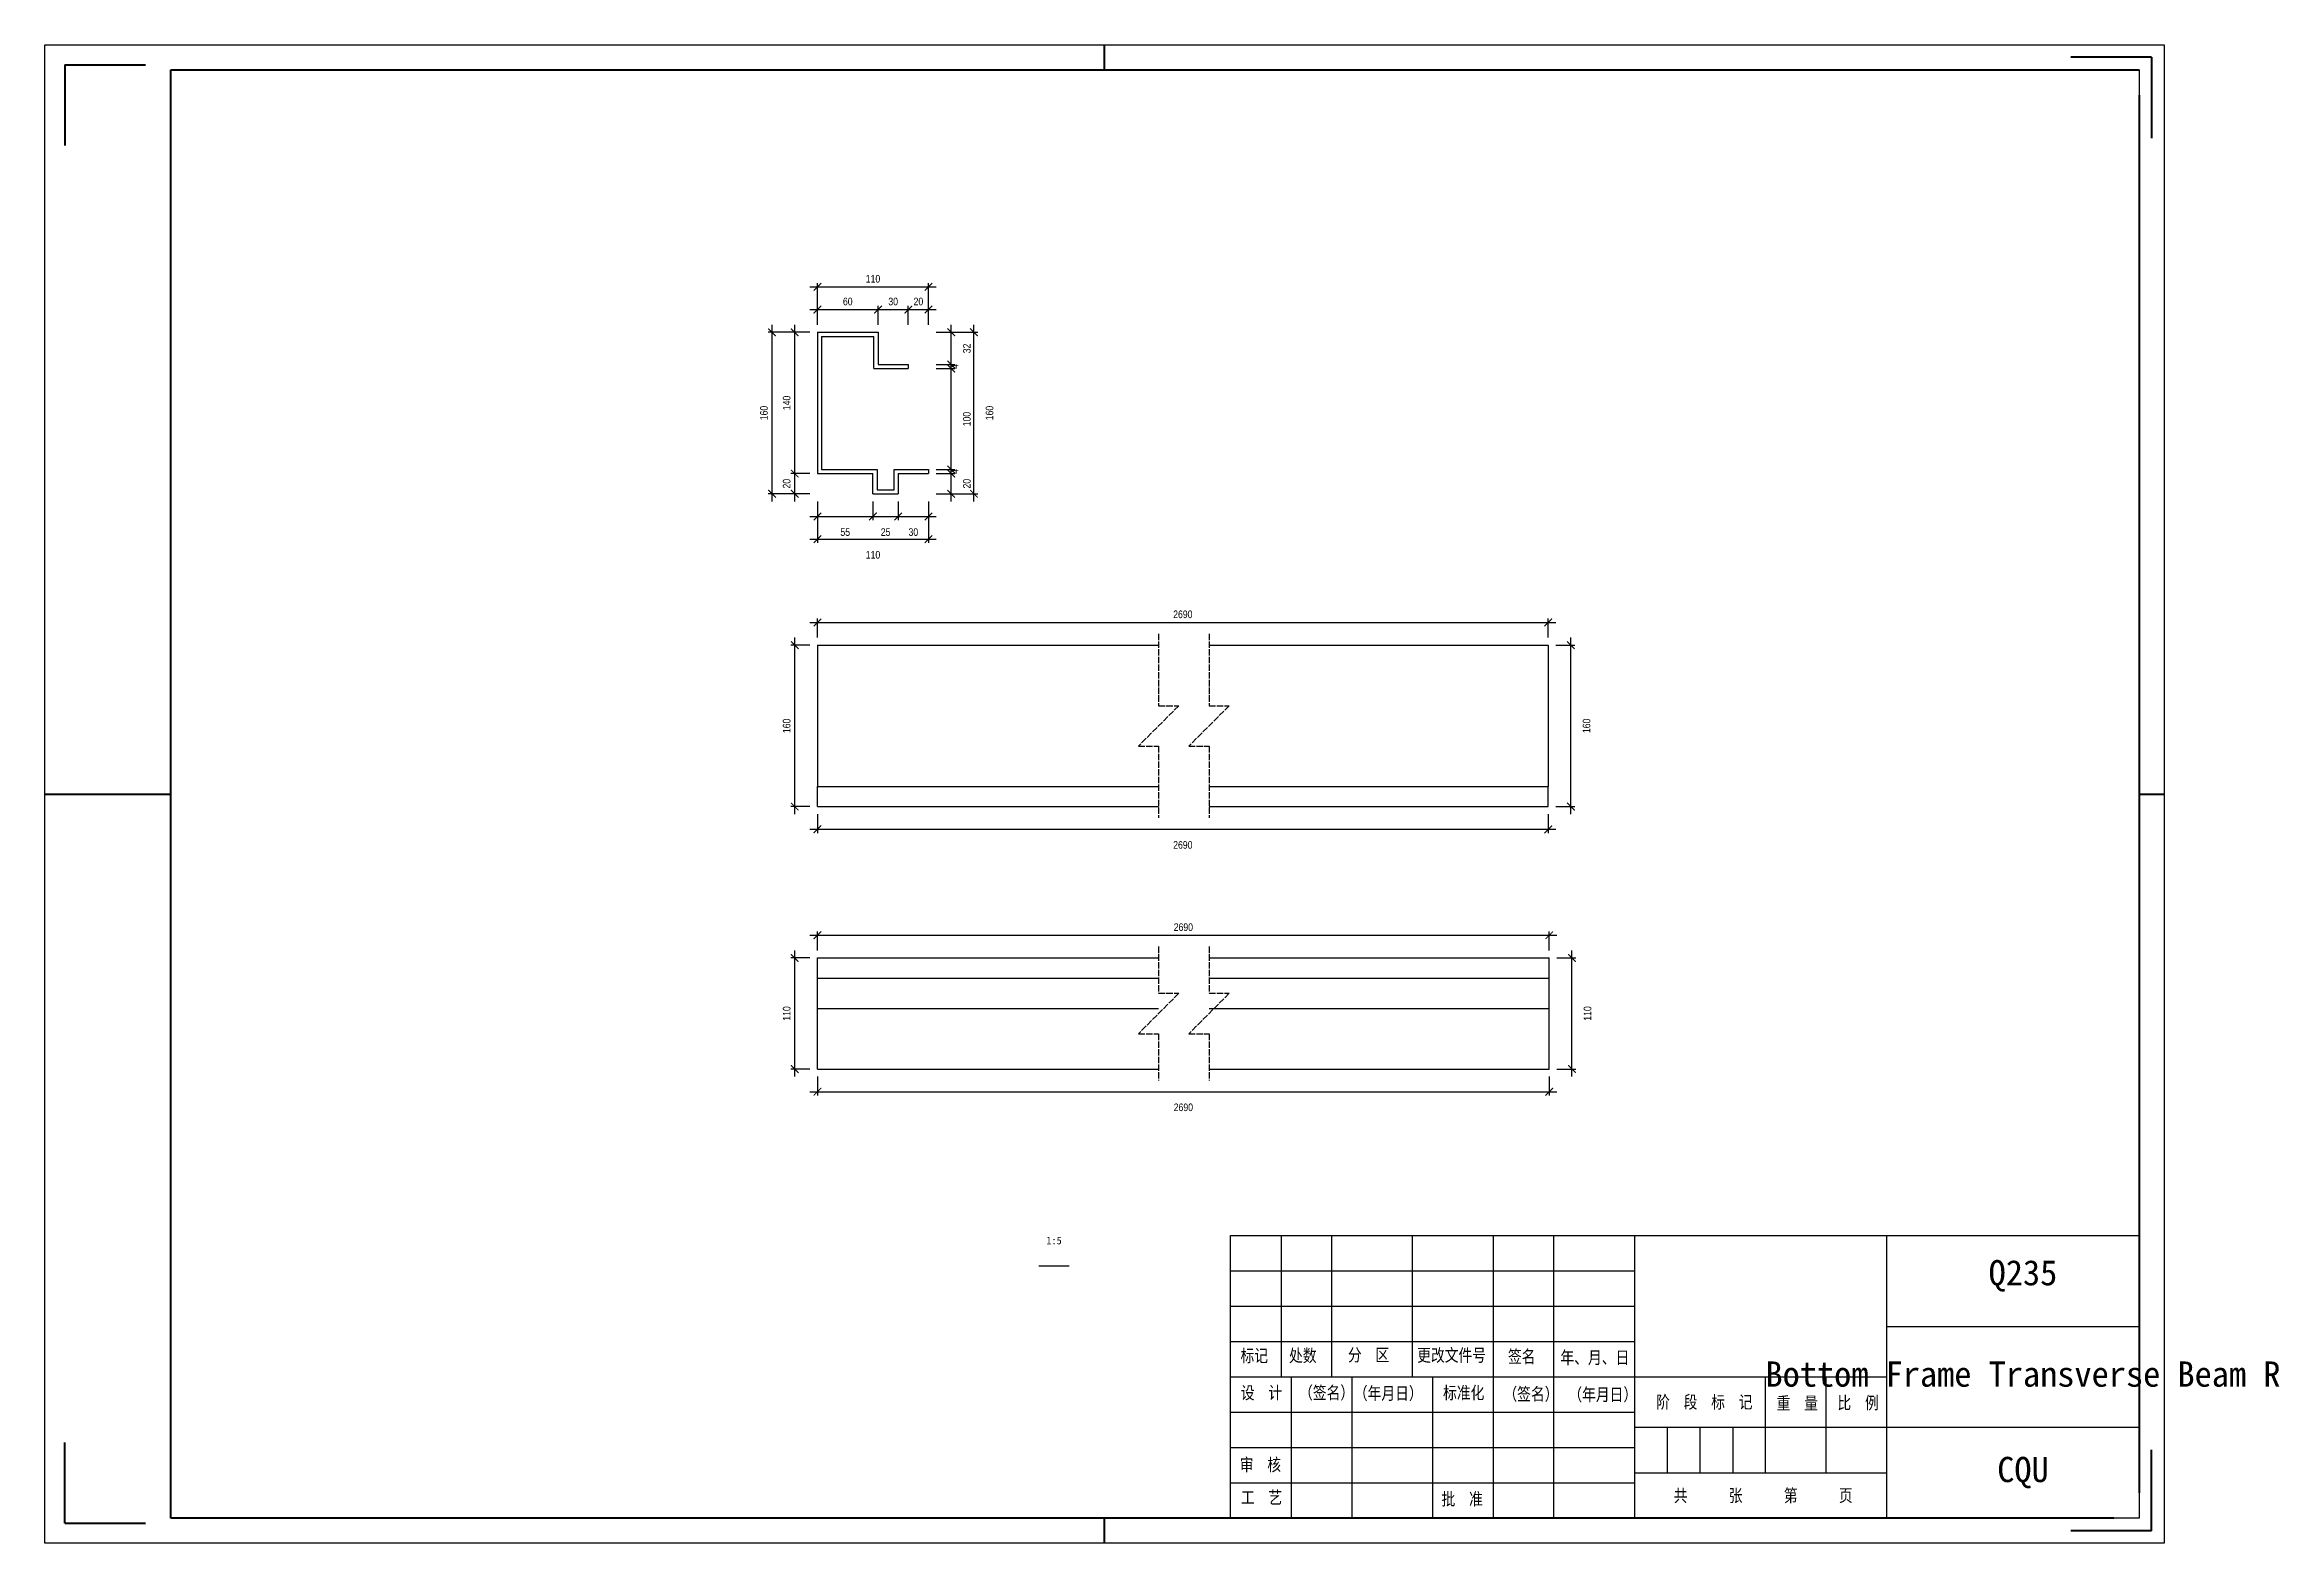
# Model space of a CAD drawing. Header units: millimetres. Extents: x 0 to 1925, y 0 to 4345.
# Drawn here: x 980 to 1422.8, y 734 to 1031 of the extents above; entities that cross this region are included whole.
import ezdxf

# ---------------------------------------------------------------- set-up
doc = ezdxf.new("R2010")
doc.units = ezdxf.units.MM
doc.linetypes.add('DASHED', pattern=[1.524, 1.27, -0.254])
doc.layers.add('总内框线', color=7, linetype='Continuous', lineweight=50)
doc.layers.add('总外框线', color=7, linetype='Continuous', lineweight=30)
doc.styles.add('OpenSansCondensed-Light', font='OpenSansCondensed-Light.ttf')
doc.styles.add('陈杰（2）', font='gbenor.shx', dxfattribs={"width": 0.8, "bigfont": 'gbcbig.shx'})
doc.dimstyles.new('EZDXF', dxfattribs={"dimtxt": 0.25, "dimasz": 0.175, "dimexe": 0.375, "dimexo": 0.125, "dimgap": 0.1, "dimtad": 1, "dimlfac": 100, "dimzin": 12, "dimdsep": 46, "dimtxsty": 'OpenSansCondensed-Light', "dimblk": 'ARCHTICK', "dimcen": 2.5, "dimazin": 3, "dimtfac": 0.5, "dimtmove": 2, "dimatfit": 3, "dimarcsym": 0})

msp = doc.modelspace()

# ---------------------------------------------------------------- texts
at = {"attachment_point": 5}
for s, insert, char_height in [('1:5', (1180, 794), 1.5), ('Q235', (1372, 787), 5), ('Bottom Frame Transverse Beam R', (1372, 767.5), 5), ('CQU', (1372, 748), 5)]:
    msp.add_mtext(s, dxfattribs=dict(at, insert=insert, char_height=char_height))
at = {"char_height": 2.5, "width": 93.0192856, "attachment_point": 1, "style": '陈杰（2）'}
for s, insert in [('{\\fSimSun|b0|i0|c134|p2;标记}', (1216.95482, 772.44053)), ('{\\fSimSun|b0|i0|c134|p2;处数}', (1226.57596, 772.45543)), ('{\\fSimSun|b0|i0|c134|p2;分\u3000区}', (1238.23692, 772.57959)), ('{\\fSimSun|b0|i0|c134|p2;更改文件号}', (1251.97169, 772.52496)), ('{\\fSimSun|b0|i0|c134|p2;签名}', (1269.95608, 772.2667)), ('{\\fSimSun|b0|i0|c134|p2;年、月、日}', (1280.35064, 772.07301)), ('{\\fSimSun|b0|i0|c134|p2;设\u3000计}', (1217.01432, 765.10007)), ('{\\fSimSun|b0|i0|c134|p2;（签名）}', (1228.55629, 765.10007)), ('{\\fSimSun|b0|i0|c134|p2;\u3000（年月日）}', (1236.68156, 764.98584)), ('{\\fSimSun|b0|i0|c134|p2;标准化}', (1257.08823, 765.08517)), ('{\\fSimSun|b0|i0|c134|p2;（签名）}', (1269.05516, 764.83685)), ('{\\fSimSun|b0|i0|c134|p2;（年月日）}', (1281.923, 764.73752)), ('{\\fSimSun|b0|i0|c134|p2;阶\u3000段\u3000标\u3000记}', (1299.30395, 763.25254)), ('{\\fSimSun|b0|i0|c134|p2;重\u3000量}', (1323.18681, 763.02408)), ('{\\fSimSun|b0|i0|c134|p2;比\u3000例}', (1335.23873, 763.09361)), ('{\\fSimSun|b0|i0|c134|p2;审\u3000核}', (1216.81034, 750.83138)), ('{\\fSimSun|b0|i0|c134|p2;工\u3000艺}', (1217.01432, 744.34515)), ('{\\fSimSun|b0|i0|c134|p2;批\u3000准}', (1256.78226, 744.0273)), ('{\\fSimSun|b0|i0|c134|p2;共\u3000\u3000\u3000张\u3000\u3000\u3000第\u3000\u3000\u3000页}', (1302.79713, 744.72757))]:
    msp.add_mtext(s, dxfattribs=dict(at, insert=insert))

# ---------------------------------------------------------------- blocks, each defined once
blk = doc.blocks.new('_ARCHTICK')
at = {"color": 0, "linetype": 'ByBlock', "const_width": 0.15}
blk.add_lwpolyline([(-0.5, -0.5), (0.5, 0.5)], dxfattribs=at)

# ---------------------------------------------------------------- dimensions: what is measured, and where the dimension line sits
for base, p1, p2, location, text, override in [((1133.12901, 983), (1133.12901, 974), (1155.12901, 974), (1144.12901, 984.6), '110', {"dimtxt": 1.5, "dimasz": 1.5, "dimexe": 0.75, "dimexo": 1.5, "dimtad": 1, "dimlfac": 5, "dimblk": 'ARCHTICK', "dimsah": 0, "dimtsz": 0, "dimdle": 1.5, "dimtmove": 2}), ((1133.12901, 933), (1133.12901, 942), (1155.12901, 942), (1144.12901, 929.9), '110', {"dimtxt": 1.5, "dimasz": 1.5, "dimexe": 0.75, "dimexo": 1.5, "dimtad": 4, "dimlfac": 5, "dimblk": 'ARCHTICK', "dimsah": 0, "dimtsz": 0, "dimdle": 1.5, "dimtmove": 2}), ((1133.12901, 916.5), (1133.12901, 912), (1277.92901, 912), (1205.52901, 918.1), '2690', {"dimtxt": 1.5, "dimasz": 1.5, "dimexe": 0.75, "dimexo": 1.5, "dimtad": 1, "dimlfac": 5, "dimblk": 'ARCHTICK', "dimsah": 0, "dimtsz": 0, "dimdle": 1.5, "dimtmove": 2}), ((1133.12901, 875.5), (1133.12901, 880), (1277.92901, 880), (1205.52901, 872.4), '2690', {"dimtxt": 1.5, "dimasz": 1.5, "dimexe": 0.75, "dimexo": 1.5, "dimtad": 4, "dimlfac": 5, "dimblk": 'ARCHTICK', "dimsah": 0, "dimtsz": 0, "dimdle": 1.5, "dimtmove": 2}), ((1133.12901, 854.5), (1133.12901, 850), (1278.12901, 850), (1205.62901, 856.1), '2690', {"dimtxt": 1.5, "dimasz": 1.5, "dimexe": 0.75, "dimexo": 1.5, "dimtad": 1, "dimlfac": 5, "dimblk": 'ARCHTICK', "dimsah": 0, "dimtsz": 0, "dimdle": 1.5, "dimtmove": 2}), ((1133.12901, 823.5), (1133.12901, 828), (1278.12901, 828), (1205.62901, 820.4), '2690', {"dimtxt": 1.5, "dimasz": 1.5, "dimexe": 0.75, "dimexo": 1.5, "dimtad": 4, "dimlfac": 5, "dimblk": 'ARCHTICK', "dimsah": 0, "dimtsz": 0, "dimdle": 1.5, "dimtmove": 2})]:
    msp.add_linear_dim(base=base, p1=p1, p2=p2, location=location, text=text, dimstyle='EZDXF', override=override).render()
for base, p1, p2, location, override in [((1133.12901, 978.5), (1133.12901, 974), (1145.12901, 974), (1139.12901, 980.1), {"dimtxt": 1.5, "dimasz": 1.5, "dimexe": 0.75, "dimexo": 1.5, "dimtad": 1, "dimlfac": 5, "dimblk": 'ARCHTICK', "dimsah": 0, "dimtsz": 0, "dimdle": 1.5, "dimtmove": 2}), ((1145.12901, 978.5), (1145.12901, 974), (1151.12901, 974), (1148.12901, 980.1), {"dimtxt": 1.5, "dimasz": 1.5, "dimexe": 0.75, "dimexo": 1.5, "dimtad": 1, "dimlfac": 5, "dimblk": 'ARCHTICK', "dimsah": 0, "dimtsz": 0, "dimdle": 1.5, "dimtmove": 2}), ((1151.12901, 978.5), (1151.12901, 974), (1155.12901, 974), (1153.12901, 980.1), {"dimtxt": 1.5, "dimasz": 1.5, "dimexe": 0.75, "dimexo": 1.5, "dimtad": 1, "dimlfac": 5, "dimblk": 'ARCHTICK', "dimsah": 0, "dimtsz": 0, "dimdle": 1.5, "dimtmove": 2}), ((1133.12901, 937.5), (1133.12901, 942), (1144.12901, 942), (1138.62901, 934.4), {"dimtxt": 1.5, "dimasz": 1.5, "dimexe": 0.75, "dimexo": 1.5, "dimtad": 4, "dimlfac": 5, "dimblk": 'ARCHTICK', "dimsah": 0, "dimtsz": 0, "dimdle": 1.5, "dimtmove": 2}), ((1144.12901, 937.5), (1144.12901, 942), (1149.12901, 942), (1146.62901, 934.4), {"dimtxt": 1.5, "dimasz": 1.5, "dimexe": 0.75, "dimexo": 1.5, "dimtad": 4, "dimlfac": 5, "dimblk": 'ARCHTICK', "dimsah": 0, "dimtsz": 0, "dimdle": 1.5, "dimtmove": 2}), ((1149.12901, 937.5), (1149.12901, 942), (1155.12901, 942), (1152.12901, 934.4), {"dimtxt": 1.5, "dimasz": 1.5, "dimexe": 0.75, "dimexo": 1.5, "dimtad": 4, "dimlfac": 5, "dimblk": 'ARCHTICK', "dimsah": 0, "dimtsz": 0, "dimdle": 1.5, "dimtmove": 2})]:
    msp.add_linear_dim(base=base, p1=p1, p2=p2, location=location, dimstyle='EZDXF', override=override).render()
for base, p1, p2, location, text, override in [((1124.12901, 942), (1133.12901, 942), (1133.12901, 974), (1122.52901, 958), '160', {"dimtxt": 1.5, "dimasz": 1.5, "dimexe": 0.75, "dimexo": 1.5, "dimtad": 1, "dimlfac": 5, "dimblk": 'ARCHTICK', "dimsah": 0, "dimtsz": 0, "dimdle": 1.5, "dimtmove": 2}), ((1164.12901, 942), (1155.12901, 942), (1155.12901, 974), (1167.22901, 958), '160', {"dimtxt": 1.5, "dimasz": 1.5, "dimexe": 0.75, "dimexo": 1.5, "dimtad": 4, "dimlfac": 5, "dimblk": 'ARCHTICK', "dimsah": 0, "dimtsz": 0, "dimdle": 1.5, "dimtmove": 2}), ((1128.62901, 880), (1133.12901, 880), (1133.12901, 912), (1127.02901, 896), '160', {"dimtxt": 1.5, "dimasz": 1.5, "dimexe": 0.75, "dimexo": 1.5, "dimtad": 1, "dimlfac": 5, "dimblk": 'ARCHTICK', "dimsah": 0, "dimtsz": 0, "dimdle": 1.5, "dimtmove": 2}), ((1282.42901, 880), (1277.92901, 880), (1277.92901, 912), (1285.52901, 896), '160', {"dimtxt": 1.5, "dimasz": 1.5, "dimexe": 0.75, "dimexo": 1.5, "dimtad": 4, "dimlfac": 5, "dimblk": 'ARCHTICK', "dimsah": 0, "dimtsz": 0, "dimdle": 1.5, "dimtmove": 2}), ((1128.62901, 828), (1133.12901, 828), (1133.12901, 850), (1127.02901, 839), '110', {"dimtxt": 1.5, "dimasz": 1.5, "dimexe": 0.75, "dimexo": 1.5, "dimtad": 1, "dimlfac": 5, "dimblk": 'ARCHTICK', "dimsah": 0, "dimtsz": 0, "dimdle": 1.5, "dimtmove": 2}), ((1282.62901, 828), (1278.12901, 828), (1278.12901, 850), (1285.72901, 839), '110', {"dimtxt": 1.5, "dimasz": 1.5, "dimexe": 0.75, "dimexo": 1.5, "dimtad": 4, "dimlfac": 5, "dimblk": 'ARCHTICK', "dimsah": 0, "dimtsz": 0, "dimdle": 1.5, "dimtmove": 2})]:
    msp.add_linear_dim(base=base, p1=p1, p2=p2, angle=90, location=location, text=text, dimstyle='EZDXF', override=override).render()
for base, p1, p2, location, override in [((1128.62901, 946), (1133.12901, 946), (1133.12901, 974), (1127.02901, 960), {"dimtxt": 1.5, "dimasz": 1.5, "dimexe": 0.75, "dimexo": 1.5, "dimtad": 1, "dimlfac": 5, "dimblk": 'ARCHTICK', "dimsah": 0, "dimtsz": 0, "dimdle": 1.5, "dimtmove": 2}), ((1159.62901, 967.6), (1155.12901, 967.6), (1155.12901, 974), (1162.72901, 970.8), {"dimtxt": 1.5, "dimasz": 1.5, "dimexe": 0.75, "dimexo": 1.5, "dimtad": 4, "dimlfac": 5, "dimblk": 'ARCHTICK', "dimsah": 0, "dimtsz": 0, "dimdle": 1.5, "dimtmove": 2}), ((1159.62901, 966.8), (1155.12901, 966.8), (1155.12901, 967.6), (1160.27901, 967.2), {"dimtxt": 1.5, "dimasz": 1.5, "dimexe": 0.75, "dimexo": 1.5, "dimtad": 4, "dimlfac": 5, "dimblk": 'ARCHTICK', "dimsah": 0, "dimtsz": 0, "dimdle": 1.5, "dimtmove": 2}), ((1159.62901, 946.8), (1155.12901, 946.8), (1155.12901, 966.8), (1162.72901, 956.8), {"dimtxt": 1.5, "dimasz": 1.5, "dimexe": 0.75, "dimexo": 1.5, "dimtad": 4, "dimlfac": 5, "dimblk": 'ARCHTICK', "dimsah": 0, "dimtsz": 0, "dimdle": 1.5, "dimtmove": 2}), ((1159.62901, 946), (1155.12901, 946), (1155.12901, 946.8), (1160.27901, 946.4), {"dimtxt": 1.5, "dimasz": 1.5, "dimexe": 0.75, "dimexo": 1.5, "dimtad": 4, "dimlfac": 5, "dimblk": 'ARCHTICK', "dimsah": 0, "dimtsz": 0, "dimdle": 1.5, "dimtmove": 2}), ((1128.62901, 942), (1133.12901, 942), (1133.12901, 946), (1127.02901, 944), {"dimtxt": 1.5, "dimasz": 1.5, "dimexe": 0.75, "dimexo": 1.5, "dimtad": 1, "dimlfac": 5, "dimblk": 'ARCHTICK', "dimsah": 0, "dimtsz": 0, "dimdle": 1.5, "dimtmove": 2}), ((1159.62901, 942), (1155.12901, 942), (1155.12901, 946), (1162.72901, 944), {"dimtxt": 1.5, "dimasz": 1.5, "dimexe": 0.75, "dimexo": 1.5, "dimtad": 4, "dimlfac": 5, "dimblk": 'ARCHTICK', "dimsah": 0, "dimtsz": 0, "dimdle": 1.5, "dimtmove": 2})]:
    msp.add_linear_dim(base=base, p1=p1, p2=p2, angle=90, location=location, dimstyle='EZDXF', override=override).render()

# ---------------------------------------------------------------- linework, layer by layer
for p, q in [((1395, 1026), (1395, 841)), ((1133.12901, 974), (1145.12901, 974)), ((1133.12901, 974), (1133.12901, 946)), ((1133.92901, 973.2), (1144.32901, 973.2)), ((1133.92901, 973.2), (1133.92901, 946.8)), ((1144.32901, 966.8), (1144.32901, 973.2)), ((1145.12901, 974), (1145.12901, 967.6)), ((1144.32901, 966.8), (1151.12901, 966.8)), ((1145.12901, 967.6), (1151.12901, 967.6)), ((1151.12901, 967.6), (1151.12901, 966.8)), ((1133.12901, 946), (1144.12901, 946)), ((1133.92901, 946.8), (1144.92901, 946.8)), ((1144.12901, 942), (1144.12901, 946)), ((1144.92901, 946.8), (1144.92901, 942.8)), ((1148.32901, 942.8), (1148.32901, 946.8)), ((1148.32901, 946.8), (1155.12901, 946.8)), ((1149.12901, 946), (1149.12901, 942)), ((1149.12901, 946), (1155.12901, 946)), ((1155.12901, 946.8), (1155.12901, 946)), ((1144.12901, 942), (1149.12901, 942)), ((1144.92901, 942.8), (1148.32901, 942.8)), ((1133.12901, 912), (1133.12901, 884)), ((1133.12901, 912), (1200.72901, 912)), ((1210.72901, 912), (1277.92901, 912)), ((1277.92901, 912), (1277.92901, 884)), ((1133.12901, 884), (1200.72901, 884)), ((1133.12901, 880), (1133.12901, 884)), ((1210.72901, 884), (1277.92901, 884)), ((1277.92901, 880), (1277.92901, 884)), ((1133.12901, 880), (1200.72901, 880)), ((1210.72901, 880), (1277.92901, 880)), ((1133.12901, 846), (1133.12901, 850)), ((1133.12901, 850), (1200.72901, 850)), ((1133.12901, 840), (1133.12901, 846)), ((1133.12901, 846), (1200.72901, 846)), ((1210.72901, 850), (1278.12901, 850)), ((1210.72901, 846), (1278.12901, 846)), ((1278.12901, 846), (1278.12901, 850)), ((1278.12901, 840), (1278.12901, 846)), ((1133.12901, 828), (1133.12901, 840)), ((1133.12901, 840), (1200.72901, 840)), ((1210.72901, 840), (1278.12901, 840)), ((1278.12901, 828), (1278.12901, 840)), ((1133.12901, 828), (1200.72901, 828)), ((1210.72901, 828), (1278.12901, 828)), ((1215, 795), (1395, 795)), ((1215, 739), (1215, 795)), ((1225, 795), (1225, 767)), ((1235, 795), (1235, 767)), ((1251, 795), (1251, 767)), ((1267, 795), (1267, 767)), ((1279, 795), (1279, 739)), ((1295, 795), (1295, 739)), ((1345, 739), (1345, 795)), ((1395, 795), (1395, 739)), ((1177, 789), (1183, 789)), ((1215, 788), (1295, 788)), ((1215, 781), (1295, 781)), ((1345, 777), (1395, 777)), ((1215, 774), (1295, 774)), ((1215, 767), (1345, 767)), ((1227, 767), (1227, 739)), ((1239, 767), (1239, 739)), ((1255, 767), (1255, 739)), ((1267, 767), (1267, 739)), ((1321, 748), (1321, 767)), ((1333, 748), (1333, 767)), ((1215, 760), (1295, 760)), ((1215, 753), (1295, 753)), ((1295, 757), (1345, 757)), ((1301.5, 757), (1301.5, 748)), ((1308, 757), (1308, 748)), ((1314.5, 757), (1314.5, 748)), ((1345, 757), (1395, 757)), ((1215, 746), (1295, 746)), ((1295, 748), (1345, 748)), ((1395, 739), (1215, 739))]:
    msp.add_line(p, q)
at = {"linetype": 'DASHED'}
for p, q in [((1200.72901, 914.25), (1200.72901, 900)), ((1210.72901, 914.25), (1210.72901, 900)), ((1204.72901, 900), (1196.72901, 892)), ((1200.72901, 900), (1204.72901, 900)), ((1214.72901, 900), (1206.72901, 892)), ((1210.72901, 900), (1214.72901, 900)), ((1196.72901, 892), (1200.72901, 892)), ((1200.72901, 892), (1200.72901, 877.75)), ((1206.72901, 892), (1210.72901, 892)), ((1210.72901, 892), (1210.72901, 877.75)), ((1200.72901, 852.25), (1200.72901, 843)), ((1210.72901, 852.25), (1210.72901, 843)), ((1204.72901, 843), (1196.72901, 835)), ((1200.72901, 843), (1204.72901, 843)), ((1214.72901, 843), (1206.72901, 835)), ((1210.72901, 843), (1214.72901, 843)), ((1196.72901, 835), (1200.72901, 835)), ((1200.72901, 835), (1200.72901, 825.75)), ((1206.72901, 835), (1210.72901, 835)), ((1210.72901, 835), (1210.72901, 825.75))]:
    msp.add_line(p, q, dxfattribs=at)
at = {"layer": '总内框线'}
for p, q in [((1190, 1026), (1190, 1031)), ((1397.5, 1028.5), (1381.5, 1028.5)), ((1397.5, 1028.5), (1397.5, 1012.5)), ((984, 1027), (984, 1011)), ((984, 1027), (1000, 1027)), ((1005, 739), (1005, 1026)), ((1005, 1026), (1395, 1026)), ((1395, 1021), (1395, 744)), ((980, 882.5), (1005, 882.5)), ((1395, 882.5), (1400, 882.5)), ((984, 738), (984, 754)), ((1397.5, 736.5), (1397.5, 752.5)), ((984, 738), (1000, 738)), ((1390, 739), (1005, 739)), ((1190, 734), (1190, 739)), ((1397.5, 736.5), (1381.5, 736.5))]:
    msp.add_line(p, q, dxfattribs=at)
at = {"layer": '总外框线'}
for p, q in [((980, 734), (980, 1031)), ((980, 1031), (1400, 1031)), ((1400, 1031), (1400, 734)), ((1400, 734), (980, 734))]:
    msp.add_line(p, q, dxfattribs=at)

msp.set_redraw_order([(e.dxf.handle, doc.entitydb.next_handle()) for e in msp.query("TEXT MTEXT ATTDEF DIMENSION ARC_DIMENSION")])  # texts and dimensions are drawn at this point

doc.saveas('drawing.dxf')
